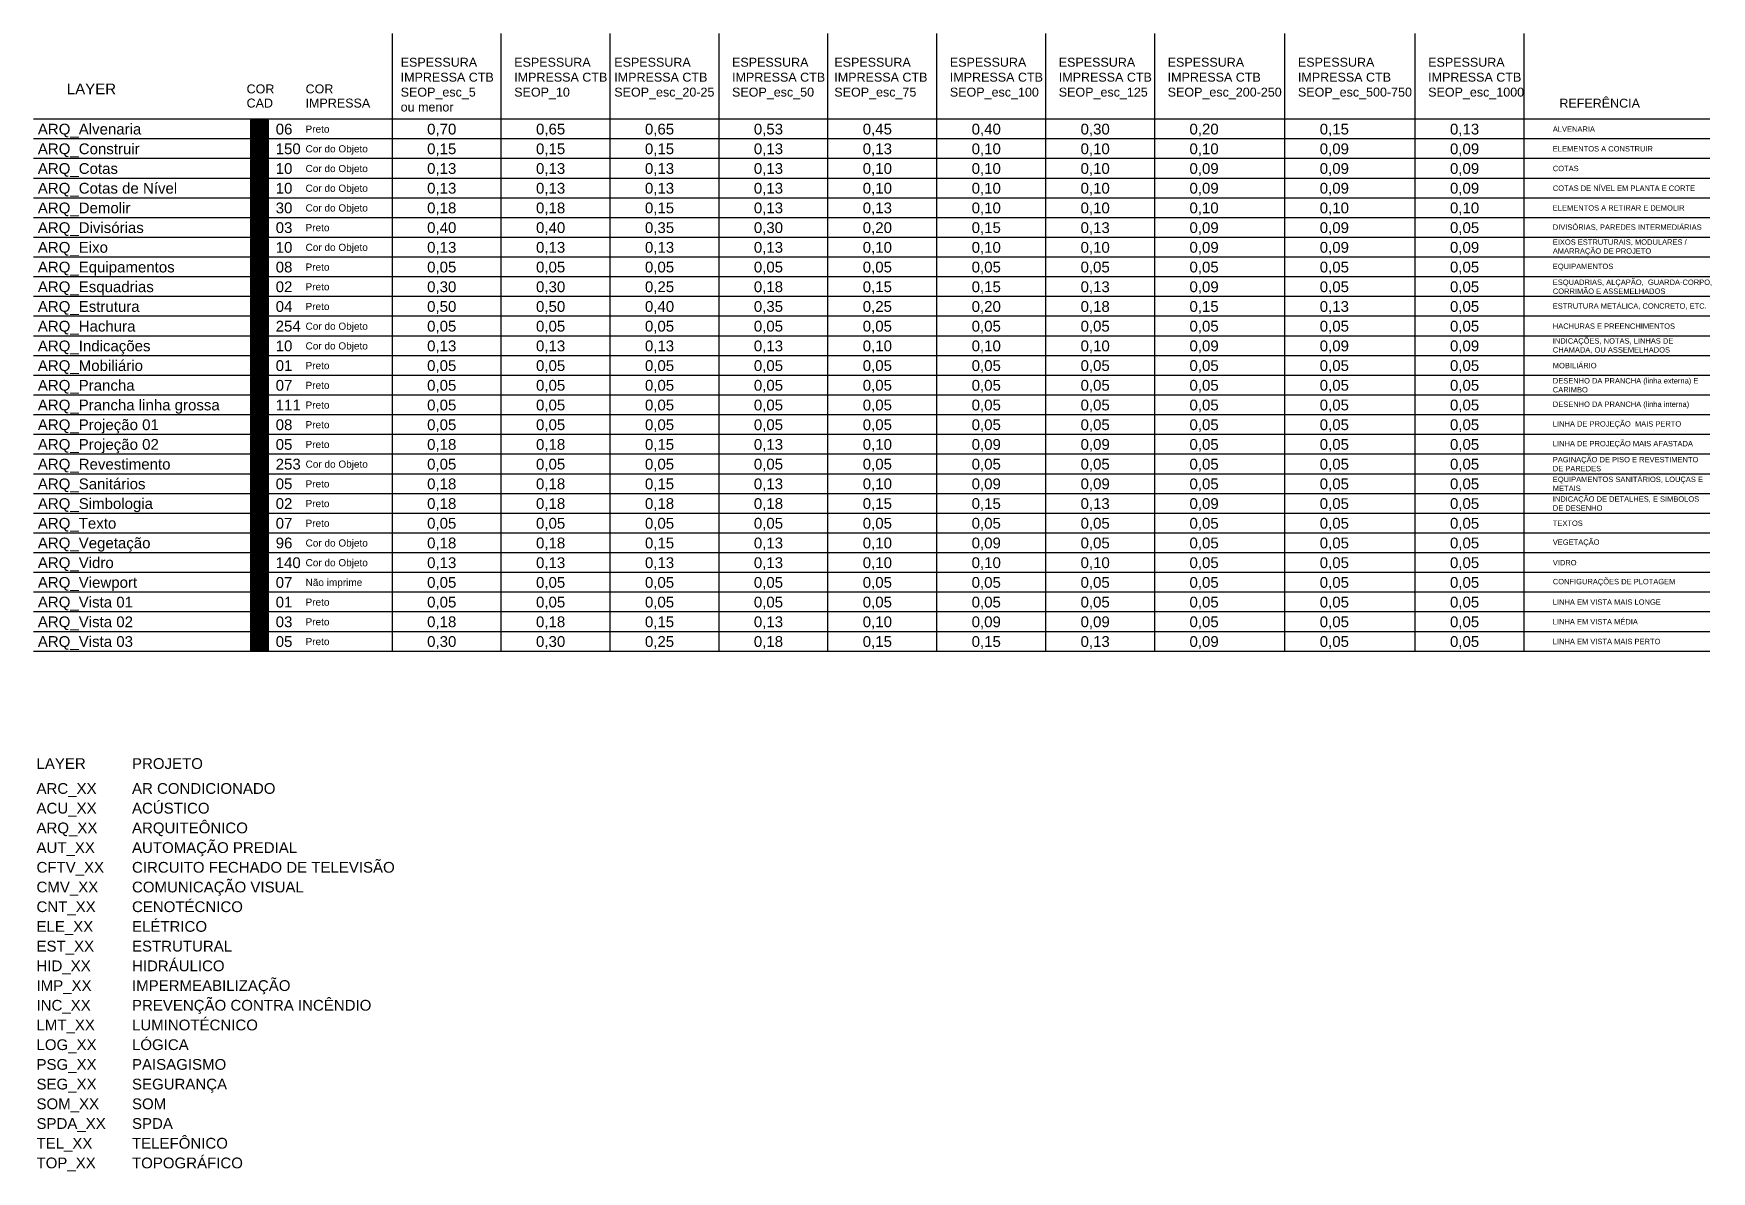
# Model space of a CAD drawing. Header units: millimetres. Extents: x 2839 to 75429, y 16062 to 42710.
# Drawn here: x 36120 to 75429, y 16062 to 42710 of the extents above; entities that cross this region are included whole.
import ezdxf
from ezdxf.enums import TextEntityAlignment as Align

# ---------------------------------------------------------------- set-up
doc = ezdxf.new("R2010")
doc.units = ezdxf.units.MM
for name, pattern in [('DASHDOTX2', [50.8, 25.4, -12.7, 0, -12.7]), ('DASHED', [19.05, 12.7, -6.35]), ('DASHED2', [9.525, 6.35, -3.175])]:
    doc.linetypes.add(name, pattern=pattern)
for name, color, linetype in [('ARQ_Alvenaria', 6, 'Continuous'), ('ARQ_Construir', 150, 'Continuous'), ('ARQ_Cotas', 10, 'Continuous'), ('ARQ_Cotas de Nível', 10, 'Continuous'), ('ARQ_Demolir', 30, 'DASHED'), ('ARQ_Divisórias', 3, 'Continuous'), ('ARQ_Eixo', 10, 'DASHDOTX2'), ('ARQ_Equipamentos', 8, 'Continuous'), ('ARQ_Esquadrias', 3, 'Continuous'), ('ARQ_Estrutura', 4, 'Continuous'), ('ARQ_Hachuras', 254, 'Continuous'), ('ARQ_Indicações', 10, 'Continuous'), ('ARQ_Mobiliário', 1, 'Continuous'), ('ARQ_Prancha 01', 7, 'Continuous'), ('ARQ_Prancha 02', 111, 'Continuous'), ('ARQ_Projeção 01', 1, 'DASHED2'), ('ARQ_Projeção 02', 2, 'DASHED'), ('ARQ_Revestimento', 253, 'Continuous'), ('ARQ_Sanitários', 1, 'Continuous'), ('ARQ_Simbologia', 50, 'Continuous'), ('ARQ_Texto', 7, 'Continuous'), ('ARQ_Vegetação', 96, 'Continuous'), ('ARQ_Vidro', 140, 'Continuous'), ('ARQ_Vista 01', 1, 'Continuous'), ('ARQ_Vista 02', 80, 'Continuous'), ('ARQ_Vista 03', 5, 'Continuous')]:
    doc.layers.add(name, color=color, linetype=linetype)
doc.layers.add('ARQ_Viewport', color=255, linetype='Continuous', plot=False)
doc.styles.add('100', font='arial.ttf', dxfattribs={"height": 31.25})
doc.styles.add('120', font='arial.ttf', dxfattribs={"height": 37.5})
doc.styles.add('60', font='arial.ttf', dxfattribs={"height": 18.75})
doc.styles.add('80', font='arial.ttf', dxfattribs={"height": 25})

msp = doc.modelspace()

# ---------------------------------------------------------------- texts
at = {"layer": 'ARQ_Texto'}
for s, height, style, p in [('LAYER', 251.7654, '120', (36899.366, 41413.736)), ('COR ', 209.8045, '100', (41110.659, 41413.736)), ('COR ', 209.8045, '100', (42492.413, 41413.736)), ('CAD', 209.8045, '100', (41110.659, 41082.388)), ('IMPRESSA', 209.8045, '100', (42492.413, 41082.388)), ('REFERÊNCIA', 209.8045, '100', (71866.473, 41079.255)), ('ARQ_Alvenaria', 251.76545, '120', (36220.356, 40472.825)), ('06', 251.7654, '120', (41792.877, 40472.825)), ('Preto', 167.8436, '80', (42492.413, 40472.825)), ('0,70', 251.7654, '120', (45340.027, 40472.825)), ('0,65', 251.7654, '120', (47891.548, 40472.825)), ('0,65', 251.7654, '120', (50443.07, 40472.825)), ('0,53', 251.7654, '120', (52994.591, 40472.825)), ('0,45', 251.7654, '120', (55546.112, 40472.825)), ('0,40', 251.7654, '120', (58097.633, 40472.825)), ('0,30', 251.7654, '120', (60649.155, 40472.825)), ('0,20', 251.7654, '120', (63200.676, 40472.825)), ('0,15', 251.7654, '120', (66252.197, 40472.825)), ('0,13', 251.7654, '120', (69303.718, 40472.825)), ('ARQ_Construir', 251.76545, '120', (36220.356, 40011.255)), ('150', 251.7654, '120', (41792.877, 40011.255)), ('Cor do Objeto', 167.84363, '80', (42492.413, 40011.255)), ('0,15', 251.7654, '120', (45340.027, 40011.255)), ('0,15', 251.7654, '120', (47891.548, 40011.255)), ('0,15', 251.7654, '120', (50443.07, 40011.255)), ('0,13', 251.7654, '120', (52994.591, 40011.255)), ('0,13', 251.7654, '120', (55546.112, 40011.255)), ('0,10', 251.7654, '120', (58097.633, 40011.255)), ('0,10', 251.7654, '120', (60649.155, 40011.255)), ('0,10', 251.7654, '120', (63200.676, 40011.255)), ('0,09', 251.7654, '120', (66252.197, 40011.255)), ('0,09', 251.7654, '120', (69303.718, 40011.255)), ('ARQ_Cotas', 251.7654, '120', (36220.356, 39549.685)), ('10', 251.7654, '120', (41792.877, 39549.685)), ('Cor do Objeto', 167.84363, '80', (42492.413, 39549.685)), ('0,13', 251.7654, '120', (45340.027, 39549.685)), ('0,13', 251.7654, '120', (47891.548, 39549.685)), ('0,13', 251.7654, '120', (50443.07, 39549.685)), ('0,13', 251.7654, '120', (52994.591, 39549.685)), ('0,10', 251.7654, '120', (55546.112, 39549.685)), ('0,10', 251.7654, '120', (58097.633, 39549.685)), ('0,10', 251.7654, '120', (60649.155, 39549.685)), ('0,09', 251.7654, '120', (63200.676, 39549.685)), ('0,09', 251.7654, '120', (66252.197, 39549.685)), ('0,09', 251.7654, '120', (69303.718, 39549.685)), ('ARQ_Cotas de Nível', 251.76545, '120', (36220.064, 39088.115)), ('10', 251.7654, '120', (41792.877, 39088.115)), ('Cor do Objeto', 167.84363, '80', (42492.413, 39088.115)), ('0,13', 251.7654, '120', (45340.027, 39088.115)), ('0,13', 251.7654, '120', (47891.548, 39088.115)), ('0,13', 251.7654, '120', (50443.07, 39088.115)), ('0,13', 251.7654, '120', (52994.591, 39088.115)), ('0,10', 251.7654, '120', (55546.112, 39088.115)), ('0,10', 251.7654, '120', (58097.633, 39088.115)), ('0,10', 251.7654, '120', (60649.155, 39088.115)), ('0,09', 251.7654, '120', (63200.676, 39088.115)), ('0,09', 251.7654, '120', (66252.197, 39088.115)), ('0,09', 251.7654, '120', (69303.718, 39088.115)), ('ARQ_Demolir', 251.76545, '120', (36220.356, 38626.545)), ('30', 251.7654, '120', (41792.877, 38626.545)), ('Cor do Objeto', 167.84363, '80', (42492.413, 38626.545)), ('0,18', 251.7654, '120', (45340.027, 38626.545)), ('0,18', 251.7654, '120', (47891.548, 38626.545)), ('0,15', 251.7654, '120', (50443.07, 38626.545)), ('0,13', 251.7654, '120', (52994.591, 38626.545)), ('0,13', 251.7654, '120', (55546.112, 38626.545)), ('0,10', 251.7654, '120', (58097.633, 38626.545)), ('0,10', 251.7654, '120', (60649.155, 38626.545)), ('0,10', 251.7654, '120', (63200.676, 38626.545)), ('0,10', 251.7654, '120', (66252.197, 38626.545)), ('0,10', 251.7654, '120', (69303.718, 38626.545)), ('ARQ_Divisórias', 251.76545, '120', (36220.356, 38164.975)), ('03', 251.7654, '120', (41792.877, 38164.975)), ('Preto', 167.8436, '80', (42492.413, 38164.975)), ('0,40', 251.7654, '120', (45340.027, 38164.975)), ('0,40', 251.7654, '120', (47891.548, 38164.975)), ('0,35', 251.7654, '120', (50443.07, 38164.975)), ('0,30', 251.7654, '120', (52994.591, 38164.975)), ('0,20', 251.7654, '120', (55546.112, 38164.975)), ('0,15', 251.7654, '120', (58097.633, 38164.975)), ('0,13', 251.7654, '120', (60649.155, 38164.975)), ('0,09', 251.7654, '120', (63200.676, 38164.975)), ('0,09', 251.7654, '120', (66252.197, 38164.975)), ('0,05', 251.7654, '120', (69303.718, 38164.975)), ('ARQ_Eixo', 251.7654, '120', (36220.356, 37703.405)), ('10', 251.7654, '120', (41792.877, 37703.405)), ('Cor do Objeto', 167.84363, '80', (42492.413, 37703.405)), ('0,13', 251.7654, '120', (45340.027, 37703.405)), ('0,13', 251.7654, '120', (47891.548, 37703.405)), ('0,13', 251.7654, '120', (50443.07, 37703.405)), ('0,13', 251.7654, '120', (52994.591, 37703.405)), ('0,10', 251.7654, '120', (55546.112, 37703.405)), ('0,10', 251.7654, '120', (58097.633, 37703.405)), ('0,10', 251.7654, '120', (60649.155, 37703.405)), ('0,09', 251.7654, '120', (63200.676, 37703.405)), ('0,09', 251.7654, '120', (66252.197, 37703.405)), ('0,09', 251.7654, '120', (69303.718, 37703.405)), ('ARQ_Equipamentos', 251.76545, '120', (36220.356, 37241.835)), ('08', 251.7654, '120', (41792.877, 37241.835)), ('0,05', 251.7654, '120', (45340.027, 37241.835)), ('0,05', 251.7654, '120', (47891.548, 37241.835)), ('0,05', 251.7654, '120', (50443.07, 37241.835)), ('0,05', 251.7654, '120', (52994.591, 37241.835)), ('0,05', 251.7654, '120', (55546.112, 37241.835)), ('0,05', 251.7654, '120', (58097.633, 37241.835)), ('0,05', 251.7654, '120', (60649.155, 37241.835)), ('0,05', 251.7654, '120', (63200.676, 37241.835)), ('0,05', 251.7654, '120', (66252.197, 37241.835)), ('0,05', 251.7654, '120', (69303.718, 37241.835)), ('Preto', 167.8436, '80', (42492.413, 37241.835)), ('ARQ_Esquadrias', 251.76545, '120', (36220.356, 36780.265)), ('02', 251.7654, '120', (41792.877, 36780.265)), ('Preto', 167.8436, '80', (42492.413, 36780.265)), ('0,30', 251.7654, '120', (45340.027, 36780.265)), ('0,30', 251.7654, '120', (47891.548, 36780.265)), ('0,25', 251.7654, '120', (50443.07, 36780.265)), ('0,18', 251.7654, '120', (52994.591, 36780.265)), ('0,15', 251.7654, '120', (55546.112, 36780.265)), ('0,15', 251.7654, '120', (58097.633, 36780.265)), ('0,13', 251.7654, '120', (60649.155, 36780.265)), ('0,09', 251.7654, '120', (63200.676, 36780.265)), ('0,05', 251.7654, '120', (66252.197, 36780.265)), ('0,05', 251.7654, '120', (69303.718, 36780.265)), ('ARQ_Estrutura', 251.76545, '120', (36220.356, 36318.695)), ('04', 251.7654, '120', (41792.877, 36318.695)), ('Preto', 167.8436, '80', (42492.413, 36318.695)), ('0,50', 251.7654, '120', (45340.027, 36318.695)), ('0,50', 251.7654, '120', (47891.548, 36318.695)), ('0,40', 251.7654, '120', (50443.07, 36318.695)), ('0,35', 251.7654, '120', (52994.591, 36318.695)), ('0,25', 251.7654, '120', (55546.112, 36318.695)), ('0,20', 251.7654, '120', (58097.633, 36318.695)), ('0,18', 251.7654, '120', (60649.155, 36318.695)), ('0,15', 251.7654, '120', (63200.676, 36318.695)), ('0,13', 251.7654, '120', (66252.197, 36318.695)), ('0,05', 251.7654, '120', (69303.718, 36318.695)), ('ARQ_Hachura', 251.76545, '120', (36220.356, 35857.125)), ('254', 251.7654, '120', (41792.877, 35857.125)), ('Cor do Objeto', 167.84363, '80', (42492.413, 35857.125)), ('0,05', 251.7654, '120', (45340.027, 35857.125)), ('0,05', 251.7654, '120', (47891.548, 35857.125)), ('0,05', 251.7654, '120', (50443.07, 35857.125)), ('0,05', 251.7654, '120', (52994.591, 35857.125)), ('0,05', 251.7654, '120', (55546.112, 35857.125)), ('0,05', 251.7654, '120', (58097.633, 35857.125)), ('0,05', 251.7654, '120', (60649.155, 35857.125)), ('0,05', 251.7654, '120', (63200.676, 35857.125)), ('0,05', 251.7654, '120', (66252.197, 35857.125)), ('0,05', 251.7654, '120', (69303.718, 35857.125)), ('ARQ_Indicações', 251.76545, '120', (36220.356, 35395.555)), ('10', 251.7654, '120', (41792.877, 35395.555)), ('Cor do Objeto', 167.84363, '80', (42492.413, 35395.555)), ('0,13', 251.7654, '120', (45340.027, 35395.555)), ('0,13', 251.7654, '120', (47891.548, 35395.555)), ('0,13', 251.7654, '120', (50443.07, 35395.555)), ('0,13', 251.7654, '120', (52994.591, 35395.555)), ('0,10', 251.7654, '120', (55546.112, 35395.555)), ('0,10', 251.7654, '120', (58097.633, 35395.555)), ('0,10', 251.7654, '120', (60649.155, 35395.555)), ('0,09', 251.7654, '120', (63200.676, 35395.555)), ('0,09', 251.7654, '120', (66252.197, 35395.555)), ('0,09', 251.7654, '120', (69303.718, 35395.555)), ('ARQ_Mobiliário', 251.76545, '120', (36220.356, 34933.985)), ('01', 251.7654, '120', (41792.877, 34933.985)), ('Preto', 167.8436, '80', (42492.413, 34933.985)), ('0,05', 251.7654, '120', (45340.027, 34933.985)), ('0,05', 251.7654, '120', (47891.548, 34933.985)), ('0,05', 251.7654, '120', (50443.07, 34933.985)), ('0,05', 251.7654, '120', (52994.591, 34933.985)), ('0,05', 251.7654, '120', (55546.112, 34933.985)), ('0,05', 251.7654, '120', (58097.633, 34933.985)), ('0,05', 251.7654, '120', (60649.155, 34933.985)), ('0,05', 251.7654, '120', (63200.676, 34933.985)), ('0,05', 251.7654, '120', (66252.197, 34933.985)), ('0,05', 251.7654, '120', (69303.718, 34933.985)), ('ARQ_Prancha', 251.76545, '120', (36220.356, 34472.415)), ('07', 251.7654, '120', (41792.877, 34472.415)), ('0,05', 251.7654, '120', (45340.027, 34472.415)), ('0,05', 251.7654, '120', (47891.548, 34472.415)), ('0,05', 251.7654, '120', (50443.07, 34472.415)), ('0,05', 251.7654, '120', (52994.591, 34472.415)), ('0,05', 251.7654, '120', (55546.112, 34472.415)), ('0,05', 251.7654, '120', (58097.633, 34472.415)), ('0,05', 251.7654, '120', (60649.155, 34472.415)), ('0,05', 251.7654, '120', (63200.676, 34472.415)), ('0,05', 251.7654, '120', (66252.197, 34472.415)), ('0,05', 251.7654, '120', (69303.718, 34472.415)), ('Preto', 167.8436, '80', (42492.413, 34472.415)), ('ARQ_Prancha linha grossa', 251.76545, '120', (36220.356, 34010.845)), ('111', 251.7654, '120', (41792.877, 34010.845)), ('Preto', 167.8436, '80', (42492.413, 34010.845)), ('0,05', 251.7654, '120', (45340.027, 34010.845)), ('0,05', 251.7654, '120', (47891.548, 34010.845)), ('0,05', 251.7654, '120', (50443.07, 34010.845)), ('0,05', 251.7654, '120', (52994.591, 34010.845)), ('0,05', 251.7654, '120', (55546.112, 34010.845)), ('0,05', 251.7654, '120', (58097.633, 34010.845)), ('0,05', 251.7654, '120', (60649.155, 34010.845)), ('0,05', 251.7654, '120', (63200.676, 34010.845)), ('0,05', 251.7654, '120', (66252.197, 34010.845)), ('0,05', 251.7654, '120', (69303.718, 34010.845)), ('ARQ_Projeção 01', 251.76545, '120', (36220.356, 33549.275)), ('08', 251.7654, '120', (41792.877, 33549.275)), ('Preto', 167.8436, '80', (42492.413, 33549.275)), ('0,05', 251.7654, '120', (45340.027, 33549.275)), ('0,05', 251.7654, '120', (47891.548, 33549.275)), ('0,05', 251.7654, '120', (50443.07, 33549.275)), ('0,05', 251.7654, '120', (52994.591, 33549.275)), ('0,05', 251.7654, '120', (55546.112, 33549.275)), ('0,05', 251.7654, '120', (58097.633, 33549.275)), ('0,05', 251.7654, '120', (60649.155, 33549.275)), ('0,05', 251.7654, '120', (63200.676, 33549.275)), ('0,05', 251.7654, '120', (66252.197, 33549.275)), ('0,05', 251.7654, '120', (69303.718, 33549.275)), ('ARQ_Projeção 02', 251.76545, '120', (36220.356, 33087.705)), ('05', 251.7654, '120', (41792.877, 33087.705)), ('Preto', 167.8436, '80', (42492.413, 33087.705)), ('0,18', 251.7654, '120', (45340.027, 33087.705)), ('0,18', 251.7654, '120', (47891.548, 33087.705)), ('0,15', 251.7654, '120', (50443.07, 33087.705)), ('0,13', 251.7654, '120', (52994.591, 33087.705)), ('0,10', 251.7654, '120', (55546.112, 33087.705)), ('0,09', 251.7654, '120', (58097.633, 33087.705)), ('0,09', 251.7654, '120', (60649.155, 33087.705)), ('0,05', 251.7654, '120', (63200.676, 33087.705)), ('0,05', 251.7654, '120', (66252.197, 33087.705)), ('0,05', 251.7654, '120', (69303.718, 33087.705)), ('ARQ_Revestimento', 251.76545, '120', (36220.356, 32626.135)), ('253', 251.7654, '120', (41792.877, 32626.135)), ('Cor do Objeto', 167.84363, '80', (42492.413, 32626.135)), ('0,05', 251.7654, '120', (45340.027, 32626.135)), ('0,05', 251.7654, '120', (47891.548, 32626.135)), ('0,05', 251.7654, '120', (50443.07, 32626.135)), ('0,05', 251.7654, '120', (52994.591, 32626.135)), ('0,05', 251.7654, '120', (55546.112, 32626.135)), ('0,05', 251.7654, '120', (58097.633, 32626.135)), ('0,05', 251.7654, '120', (60649.155, 32626.135)), ('0,05', 251.7654, '120', (63200.676, 32626.135)), ('0,05', 251.7654, '120', (66252.197, 32626.135)), ('0,05', 251.7654, '120', (69303.718, 32626.135)), ('ARQ_Sanitários', 251.76545, '120', (36220.356, 32164.565)), ('05', 251.7654, '120', (41792.877, 32164.565)), ('Preto', 167.8436, '80', (42492.413, 32164.565)), ('0,18', 251.7654, '120', (45340.027, 32164.565)), ('0,18', 251.7654, '120', (47891.548, 32164.565)), ('0,15', 251.7654, '120', (50443.07, 32164.565)), ('0,13', 251.7654, '120', (52994.591, 32164.565)), ('0,10', 251.7654, '120', (55546.112, 32164.565)), ('0,09', 251.7654, '120', (58097.633, 32164.565)), ('0,09', 251.7654, '120', (60649.155, 32164.565)), ('0,05', 251.7654, '120', (63200.676, 32164.565)), ('0,05', 251.7654, '120', (66252.197, 32164.565)), ('0,05', 251.7654, '120', (69303.718, 32164.565)), ('ARQ_Simbologia', 251.76545, '120', (36220.356, 31702.995)), ('02', 251.7654, '120', (41792.877, 31702.995)), ('Preto', 167.8436, '80', (42492.413, 31702.995)), ('0,18', 251.7654, '120', (45340.027, 31702.995)), ('0,18', 251.7654, '120', (47891.548, 31702.995)), ('0,18', 251.7654, '120', (50443.07, 31702.995)), ('0,18', 251.7654, '120', (52994.591, 31702.995)), ('0,15', 251.7654, '120', (55546.112, 31702.995)), ('0,15', 251.7654, '120', (58097.633, 31702.995)), ('0,13', 251.7654, '120', (60649.155, 31702.995)), ('0,09', 251.7654, '120', (63200.676, 31702.995)), ('0,05', 251.7654, '120', (66252.197, 31702.995)), ('0,05', 251.7654, '120', (69303.718, 31702.995)), ('ARQ_Texto', 251.7654, '120', (36220.356, 31241.425)), ('07', 251.7654, '120', (41792.877, 31241.425)), ('Preto', 167.8436, '80', (42492.413, 31241.425)), ('0,05', 251.7654, '120', (45340.027, 31241.425)), ('0,05', 251.7654, '120', (47891.548, 31241.425)), ('0,05', 251.7654, '120', (50443.07, 31241.425)), ('0,05', 251.7654, '120', (52994.591, 31241.425)), ('0,05', 251.7654, '120', (55546.112, 31241.425)), ('0,05', 251.7654, '120', (58097.633, 31241.425)), ('0,05', 251.7654, '120', (60649.155, 31241.425)), ('0,05', 251.7654, '120', (63200.676, 31241.425)), ('0,05', 251.7654, '120', (66252.197, 31241.425)), ('0,05', 251.7654, '120', (69303.718, 31241.425)), ('ARQ_Vegetação', 251.76545, '120', (36220.356, 30779.855)), ('96', 251.7654, '120', (41792.877, 30779.855)), ('Cor do Objeto', 167.84363, '80', (42492.413, 30779.855)), ('0,18', 251.7654, '120', (45340.027, 30779.855)), ('0,18', 251.7654, '120', (47891.548, 30779.855)), ('0,15', 251.7654, '120', (50443.07, 30779.855)), ('0,13', 251.7654, '120', (52994.591, 30779.855)), ('0,10', 251.7654, '120', (55546.112, 30779.855)), ('0,09', 251.7654, '120', (58097.633, 30779.855)), ('0,05', 251.7654, '120', (60649.155, 30779.855)), ('0,05', 251.7654, '120', (63200.676, 30779.855)), ('0,05', 251.7654, '120', (66252.197, 30779.855)), ('0,05', 251.7654, '120', (69303.718, 30779.855)), ('ARQ_Vidro', 251.7654, '120', (36220.356, 30318.285)), ('140', 251.7654, '120', (41792.877, 30318.285)), ('Cor do Objeto', 167.84363, '80', (42492.413, 30318.285)), ('0,13', 251.7654, '120', (45340.027, 30318.285)), ('0,13', 251.7654, '120', (47891.548, 30318.285)), ('0,13', 251.7654, '120', (50443.07, 30318.285)), ('0,13', 251.7654, '120', (52994.591, 30318.285)), ('0,10', 251.7654, '120', (55546.112, 30318.285)), ('0,10', 251.7654, '120', (58097.633, 30318.285)), ('0,10', 251.7654, '120', (60649.155, 30318.285)), ('0,05', 251.7654, '120', (63200.676, 30318.285)), ('0,05', 251.7654, '120', (66252.197, 30318.285)), ('0,05', 251.7654, '120', (69303.718, 30318.285)), ('ARQ_Viewport', 251.76545, '120', (36220.356, 29856.715)), ('07', 251.7654, '120', (41792.877, 29856.715)), ('Não imprime', 167.84363, '80', (42492.413, 29856.715)), ('0,05', 251.7654, '120', (45340.027, 29856.715)), ('0,05', 251.7654, '120', (47891.548, 29856.715)), ('0,05', 251.7654, '120', (50443.07, 29856.715)), ('0,05', 251.7654, '120', (52994.591, 29856.715)), ('0,05', 251.7654, '120', (55546.112, 29856.715)), ('0,05', 251.7654, '120', (58097.633, 29856.715)), ('0,05', 251.7654, '120', (60649.155, 29856.715)), ('0,05', 251.7654, '120', (63200.676, 29856.715)), ('0,05', 251.7654, '120', (66252.197, 29856.715)), ('0,05', 251.7654, '120', (69303.718, 29856.715)), ('ARQ_Vista 01', 251.76545, '120', (36220.356, 29395.145)), ('01', 251.7654, '120', (41792.877, 29395.145)), ('0,05', 251.7654, '120', (45340.027, 29395.145)), ('0,05', 251.7654, '120', (47891.548, 29395.145)), ('0,05', 251.7654, '120', (50443.07, 29395.145)), ('0,05', 251.7654, '120', (52994.591, 29395.145)), ('0,05', 251.7654, '120', (55546.112, 29395.145)), ('0,05', 251.7654, '120', (58097.633, 29395.145)), ('0,05', 251.7654, '120', (60649.155, 29395.145)), ('0,05', 251.7654, '120', (63200.676, 29395.145)), ('0,05', 251.7654, '120', (66252.197, 29395.145)), ('0,05', 251.7654, '120', (69303.718, 29395.145)), ('Preto', 167.8436, '80', (42492.413, 29395.145)), ('ARQ_Vista 02', 251.76545, '120', (36220.356, 28933.575)), ('03', 251.7654, '120', (41792.877, 28933.575)), ('Preto', 167.8436, '80', (42492.413, 28933.575)), ('0,18', 251.7654, '120', (45340.027, 28933.575)), ('0,18', 251.7654, '120', (47891.548, 28933.575)), ('0,15', 251.7654, '120', (50443.07, 28933.575)), ('0,13', 251.7654, '120', (52994.591, 28933.575)), ('0,10', 251.7654, '120', (55546.112, 28933.575)), ('0,09', 251.7654, '120', (58097.633, 28933.575)), ('0,09', 251.7654, '120', (60649.155, 28933.575)), ('0,05', 251.7654, '120', (63200.676, 28933.575)), ('0,05', 251.7654, '120', (66252.197, 28933.575)), ('0,05', 251.7654, '120', (69303.718, 28933.575)), ('ARQ_Vista 03', 251.76545, '120', (36220.356, 28472.005)), ('05', 251.7654, '120', (41792.877, 28472.005)), ('Preto', 167.8436, '80', (42492.413, 28472.005)), ('0,30', 251.7654, '120', (45340.027, 28472.005)), ('0,30', 251.7654, '120', (47891.548, 28472.005)), ('0,25', 251.7654, '120', (50443.07, 28472.005)), ('0,18', 251.7654, '120', (52994.591, 28472.005)), ('0,15', 251.7654, '120', (55546.112, 28472.005)), ('0,15', 251.7654, '120', (58097.633, 28472.005)), ('0,13', 251.7654, '120', (60649.155, 28472.005)), ('0,09', 251.7654, '120', (63200.676, 28472.005)), ('0,05', 251.7654, '120', (66252.197, 28472.005)), ('0,05', 251.7654, '120', (69303.718, 28472.005)), ('LAYER', 251.7654, '120', (36188.908, 25613.963)), ('PROJETO', 251.7654, '120', (38425.981, 25613.963)), ('ARC_XX', 251.7654, '120', (36188.908, 25030.61)), ('AR CONDICIONADO', 251.76545, '120', (38425.981, 25030.61)), ('ACU_XX', 251.7654, '120', (36188.908, 24569.04)), ('ACÚSTICO', 251.7654, '120', (38425.981, 24569.04)), ('ARQ_XX', 251.7654, '120', (36188.908, 24107.47)), ('ARQUITEÔNICO', 251.76545, '120', (38425.981, 24107.47)), ('AUT_XX', 251.7654, '120', (36188.908, 23645.9)), ('AUTOMAÇÃO PREDIAL', 251.76545, '120', (38425.981, 23645.9)), ('CFTV_XX', 251.7654, '120', (36188.908, 23184.33)), ('CIRCUITO FECHADO DE TELEVISÃO', 251.76545, '120', (38425.981, 23184.33)), ('CMV_XX', 251.7654, '120', (36188.908, 22722.76)), ('COMUNICAÇÃO VISUAL', 251.76545, '120', (38425.981, 22722.76)), ('CENOTÉCNICO', 251.76545, '120', (38425.981, 22261.19)), ('CNT_XX', 251.7654, '120', (36188.908, 22261.19)), ('ELE_XX', 251.7654, '120', (36188.908, 21799.62)), ('ELÉTRICO', 251.7654, '120', (38425.981, 21799.62)), ('EST_XX', 251.7654, '120', (36188.908, 21338.05)), ('ESTRUTURAL', 251.7654, '120', (38425.981, 21338.05)), ('HID_XX', 251.7654, '120', (36188.908, 20876.48)), ('HIDRÁULICO', 251.7654, '120', (38425.981, 20876.48)), ('IMP_XX', 251.7654, '120', (36188.908, 20414.91)), ('IMPERMEABILIZAÇÃO', 251.76545, '120', (38425.981, 20414.91)), ('INC_XX', 251.7654, '120', (36188.908, 19953.34)), ('PREVENÇÃO CONTRA INCÊNDIO', 251.76545, '120', (38425.981, 19953.34)), ('LUMINOTÉCNICO', 251.76545, '120', (38425.981, 19491.77)), ('LMT_XX', 251.7654, '120', (36188.908, 19491.77)), ('LOG_XX', 251.7654, '120', (36188.908, 19030.2)), ('LÓGICA', 251.7654, '120', (38425.981, 19030.2)), ('PSG_XX', 251.7654, '120', (36188.908, 18568.63)), ('PAISAGISMO', 251.7654, '120', (38425.981, 18568.63)), ('SEG_XX', 251.7654, '120', (36188.908, 18107.06)), ('SEGURANÇA', 251.7654, '120', (38425.981, 18107.06)), ('SOM_XX', 251.7654, '120', (36188.908, 17645.49)), ('SOM', 251.7654, '120', (38425.981, 17645.49)), ('SPDA_XX', 251.7654, '120', (36188.908, 17183.92)), ('SPDA', 251.7654, '120', (38425.981, 17183.92)), ('TELEFÔNICO', 251.7654, '120', (38425.981, 16722.35)), ('TEL_XX', 251.7654, '120', (36188.908, 16722.35)), ('TOP_XX', 251.7654, '120', (36188.908, 16260.78)), ('TOPOGRÁFICO', 251.76545, '120', (38425.981, 16260.78))]:
    msp.add_text(s, height=height, dxfattribs=dict(at, style=style)).set_placement(p, align=Align.MIDDLE_LEFT)
for s, insert, char_height, width, attachment_point, style in [('ESPESSURA IMPRESSA CTB\\PSEOP_esc_5 \\Pou menor', (44720.229, 42143.328), 209.80454, 2240.38729, 1, '100'), ('ESPESSURA IMPRESSA CTB\\PSEOP_10', (47380.381, 42143.328), 209.80454, 3048.44172, 1, '100'), ('ESPESSURA IMPRESSA CTB\\PSEOP_esc_20-25', (49724.759, 42143.328), 209.80454, 3048.44172, 1, '100'), ('ESPESSURA IMPRESSA CTB\\PSEOP_esc_50', (52483.424, 42143.328), 209.80454, 3048.44172, 1, '100'), ('ESPESSURA IMPRESSA CTB\\PSEOP_esc_75', (54880.061, 42143.328), 209.80454, 3048.44172, 1, '100'), ('ESPESSURA IMPRESSA CTB\\PSEOP_esc_100', (57586.466, 42143.328), 209.80454, 3048.44172, 1, '100'), ('ESPESSURA IMPRESSA CTB\\PSEOP_esc_125', (60137.988, 42143.328), 209.80454, 3048.44172, 1, '100'), ('ESPESSURA IMPRESSA CTB\\PSEOP_esc_200-250', (62689.509, 42143.328), 209.80454, 3048.44172, 1, '100'), ('ESPESSURA IMPRESSA CTB\\PSEOP_esc_500-750', (65741.03, 42143.328), 209.80454, 3048.44172, 1, '100'), ('ESPESSURA IMPRESSA CTB\\PSEOP_esc_1000', (68792.551, 42143.328), 209.80454, 3048.44172, 1, '100'), ('ALVENARIA', (71712.593, 40472.825), 125.8827, 2679.47771, 4, '60'), ('ELEMENTOS A CONSTRUIR', (71712.593, 40011.255), 125.88272, 2987.66799, 4, '60'), ('COTAS', (71712.593, 39549.685), 125.8827, 2679.47771, 4, '60'), ('COTAS DE NÍVEL EM PLANTA E CORTE', (71712.593, 39088.115), 125.88272, 3677.06446, 4, '60'), ('ELEMENTOS A RETIRAR E DEMOLIR', (71712.593, 38626.545), 125.88272, 3677.06446, 4, '60'), ('DIVISÓRIAS, PAREDES INTERMEDIÁRIAS', (71712.593, 38164.975), 125.88272, 3677.06446, 4, '60'), ('EIXOS ESTRUTURAIS, MODULARES / AMARRAÇÃO DE PROJETO', (71712.593, 37703.405), 125.88272, 3677.06446, 4, '60'), ('ESQUADRIAS, ALÇAPÃO,  GUARDA-CORPO, CORRIMÃO E ASSEMELHADOS', (71712.593, 36780.265), 125.88272, 3797.82629, 4, '60'), ('EQUIPAMENTOS', (71712.593, 37241.835), 125.88272, 3677.06446, 4, '60'), ('ESTRUTURA METÁLICA, CONCRETO, ETC.', (71712.593, 36318.695), 125.88272, 3677.06446, 4, '60'), ('HACHURAS E PREENCHIMENTOS', (71712.593, 35857.125), 125.88272, 3677.06446, 4, '60'), ('INDICAÇÕES, NOTAS, LINHAS DE CHAMADA, OU ASSEMELHADOS', (71712.593, 35395.555), 125.88272, 3677.06446, 4, '60'), ('MOBILIÁRIO', (71712.593, 34933.985), 125.8827, 2679.47771, 4, '60'), ('DESENHO DA PRANCHA (linha externa) E CARIMBO', (71712.593, 34472.415), 125.88272, 3677.06446, 4, '60'), ('DESENHO DA PRANCHA (linha interna)', (71712.593, 34010.845), 125.88272, 3677.06446, 4, '60'), ('LINHA DE PROJEÇÃO  MAIS PERTO', (71712.593, 33549.275), 125.88272, 3292.24604, 4, '60'), ('LINHA DE PROJEÇÃO MAIS AFASTADA ', (71712.593, 33087.705), 125.88272, 3459.36478, 4, '60'), ('PAGINAÇÃO DE PISO E REVESTIMENTO DE PAREDES', (71712.593, 32626.135), 125.88272, 3665.29791, 4, '60'), ('EQUIPAMENTOS SANITÁRIOS, LOUÇAS E METAIS', (71712.593, 32164.565), 125.88272, 3677.06446, 4, '60'), ('INDICAÇÃO DE DETALHES, E SIMBOLOS DE DESENHO', (71712.593, 31702.995), 125.88272, 3677.06446, 4, '60'), ('TEXTOS', (71712.593, 31241.425), 125.8827, 2679.47771, 4, '60'), ('VEGETAÇÃO', (71712.593, 30779.855), 125.8827, 2679.47771, 4, '60'), ('VIDRO', (71712.593, 30318.285), 125.8827, 3208.5146, 4, '60'), ('CONFIGURAÇÕES DE PLOTAGEM', (71712.593, 29856.715), 125.88272, 3208.5146, 4, '60'), ('LINHA EM VISTA MAIS LONGE', (71712.593, 29395.145), 125.88272, 2679.47771, 4, '60'), ('LINHA EM VISTA MÉDIA', (71712.593, 28933.575), 125.88272, 2679.47771, 4, '60'), ('LINHA EM VISTA MAIS PERTO', (71712.593, 28472.005), 125.88272, 2679.47771, 4, '60')]:
    msp.add_mtext(s, dxfattribs=dict(at, insert=insert, char_height=char_height, width=width, attachment_point=attachment_point, style=style))

# ---------------------------------------------------------------- hatches: boundary and pattern name
at = {"layer": 'ARQ_Alvenaria'}
msp.add_hatch(color=256, dxfattribs=at).paths.add_polyline_path([(41625.033, 40682.629), (41205.424, 40682.629), (41205.424, 40263.02), (41625.033, 40263.02)])
at = {"layer": 'ARQ_Construir'}
msp.add_hatch(color=256, dxfattribs=at).paths.add_polyline_path([(41625.033, 40221.059), (41205.424, 40221.059), (41205.424, 39801.45), (41625.033, 39801.45)])
at = {"layer": 'ARQ_Cotas'}
msp.add_hatch(color=256, dxfattribs=at).paths.add_polyline_path([(41625.033, 39759.489), (41205.424, 39759.489), (41205.424, 39339.88), (41625.033, 39339.88)])
at = {"layer": 'ARQ_Cotas de Nível'}
msp.add_hatch(color=256, dxfattribs=at).paths.add_polyline_path([(41625.033, 39297.919), (41205.424, 39297.919), (41205.424, 38878.31), (41625.033, 38878.31)])
at = {"layer": 'ARQ_Demolir'}
msp.add_hatch(color=256, dxfattribs=at).paths.add_polyline_path([(41625.033, 38836.349), (41205.424, 38836.349), (41205.424, 38416.74), (41625.033, 38416.74)])
at = {"layer": 'ARQ_Divisórias'}
msp.add_hatch(color=256, dxfattribs=at).paths.add_polyline_path([(41625.033, 38374.779), (41205.424, 38374.779), (41205.424, 37955.17), (41625.033, 37955.17)])
at = {"layer": 'ARQ_Eixo'}
msp.add_hatch(color=256, dxfattribs=at).paths.add_polyline_path([(41625.033, 37913.209), (41205.424, 37913.209), (41205.424, 37493.6), (41625.033, 37493.6)])
at = {"layer": 'ARQ_Equipamentos'}
msp.add_hatch(color=256, dxfattribs=at).paths.add_polyline_path([(41625.033, 37451.639), (41205.424, 37451.639), (41205.424, 37032.03), (41625.033, 37032.03)])
at = {"layer": 'ARQ_Esquadrias'}
msp.add_hatch(color=256, dxfattribs=at).paths.add_polyline_path([(41625.033, 36990.069), (41205.424, 36990.069), (41205.424, 36570.46), (41625.033, 36570.46)])
at = {"layer": 'ARQ_Estrutura'}
msp.add_hatch(color=256, dxfattribs=at).paths.add_polyline_path([(41625.033, 36528.499), (41205.424, 36528.499), (41205.424, 36108.89), (41625.033, 36108.89)])
at = {"layer": 'ARQ_Hachuras'}
msp.add_hatch(color=256, dxfattribs=at).paths.add_polyline_path([(41625.033, 36066.929), (41205.424, 36066.929), (41205.424, 35647.32), (41625.033, 35647.32)])
at = {"layer": 'ARQ_Indicações'}
msp.add_hatch(color=256, dxfattribs=at).paths.add_polyline_path([(41625.033, 35605.36), (41205.424, 35605.36), (41205.424, 35185.75), (41625.033, 35185.75)])
at = {"layer": 'ARQ_Mobiliário'}
msp.add_hatch(color=256, dxfattribs=at).paths.add_polyline_path([(41625.033, 35143.79), (41205.424, 35143.79), (41205.424, 34724.18), (41625.033, 34724.18)])
at = {"layer": 'ARQ_Prancha 01'}
msp.add_hatch(color=256, dxfattribs=at).paths.add_polyline_path([(41625.033, 34682.22), (41205.424, 34682.22), (41205.424, 34262.61), (41625.033, 34262.61)])
at = {"layer": 'ARQ_Prancha 02'}
msp.add_hatch(color=256, dxfattribs=at).paths.add_polyline_path([(41625.033, 34220.65), (41205.424, 34220.65), (41205.424, 33801.04), (41625.033, 33801.04)])
at = {"layer": 'ARQ_Projeção 01'}
msp.add_hatch(color=256, dxfattribs=at).paths.add_polyline_path([(41625.033, 33759.08), (41205.424, 33759.08), (41205.424, 33339.47), (41625.033, 33339.47)])
at = {"layer": 'ARQ_Projeção 02'}
msp.add_hatch(color=256, dxfattribs=at).paths.add_polyline_path([(41625.033, 33297.51), (41205.424, 33297.51), (41205.424, 32877.9), (41625.033, 32877.9)])
at = {"layer": 'ARQ_Revestimento'}
msp.add_hatch(color=256, dxfattribs=at).paths.add_polyline_path([(41625.033, 32835.94), (41205.424, 32835.94), (41205.424, 32416.33), (41625.033, 32416.33)])
at = {"layer": 'ARQ_Sanitários'}
msp.add_hatch(color=256, dxfattribs=at).paths.add_polyline_path([(41625.033, 32374.37), (41205.424, 32374.37), (41205.424, 31954.761), (41625.033, 31954.761)])
at = {"layer": 'ARQ_Simbologia'}
msp.add_hatch(color=256, dxfattribs=at).paths.add_polyline_path([(41625.033, 31912.8), (41205.424, 31912.8), (41205.424, 31493.191), (41625.033, 31493.191)])
at = {"layer": 'ARQ_Texto'}
msp.add_hatch(color=256, dxfattribs=at).paths.add_polyline_path([(41625.033, 31451.23), (41205.424, 31451.23), (41205.424, 31031.621), (41625.033, 31031.621)])
at = {"layer": 'ARQ_Vegetação'}
msp.add_hatch(color=256, dxfattribs=at).paths.add_polyline_path([(41625.033, 30989.66), (41205.424, 30989.66), (41205.424, 30570.051), (41625.033, 30570.051)])
at = {"layer": 'ARQ_Vidro'}
msp.add_hatch(color=256, dxfattribs=at).paths.add_polyline_path([(41625.033, 30528.09), (41205.424, 30528.09), (41205.424, 30108.481), (41625.033, 30108.481)])
at = {"layer": 'ARQ_Viewport'}
msp.add_hatch(color=256, dxfattribs=at).paths.add_polyline_path([(41625.033, 30066.52), (41205.424, 30066.52), (41205.424, 29646.911), (41625.033, 29646.911)])
at = {"layer": 'ARQ_Vista 01'}
msp.add_hatch(color=256, dxfattribs=at).paths.add_polyline_path([(41625.033, 29604.95), (41205.424, 29604.95), (41205.424, 29185.341), (41625.033, 29185.341)])
at = {"layer": 'ARQ_Vista 02'}
msp.add_hatch(color=256, dxfattribs=at).paths.add_polyline_path([(41625.033, 29143.38), (41205.424, 29143.38), (41205.424, 28723.771), (41625.033, 28723.771)])
at = {"layer": 'ARQ_Vista 03'}
msp.add_hatch(color=256, dxfattribs=at).paths.add_polyline_path([(41625.033, 28681.81), (41205.424, 28681.81), (41205.424, 28262.201), (41625.033, 28262.201)])

# ---------------------------------------------------------------- linework, layer by layer
for p, q in [((44517.726, 42709.889), (44517.726, 29164.36)), ((47069.247, 42709.889), (47069.247, 29164.36)), ((49620.769, 42709.889), (49620.769, 29164.36)), ((52172.29, 42709.889), (52172.29, 29164.36)), ((54723.811, 42709.889), (54723.811, 29164.36)), ((57275.332, 42709.889), (57275.332, 29164.36)), ((59826.854, 42709.889), (59826.854, 29164.36)), ((62378.375, 42709.889), (62378.375, 29164.36)), ((65429.896, 42709.889), (65429.896, 29164.36)), ((68481.417, 42709.889), (68481.417, 28241.22)), ((71032.939, 42709.889), (71032.939, 28241.22)), ((44517.726, 42248.319), (44517.726, 28241.22)), ((47069.247, 42248.319), (47069.247, 28241.22)), ((49620.769, 42248.319), (49620.769, 28241.22)), ((52172.29, 42248.319), (52172.29, 28241.22)), ((54723.811, 42248.319), (54723.811, 28241.22)), ((57275.332, 42248.319), (57275.332, 28241.22)), ((59826.854, 42248.319), (59826.854, 28241.22)), ((62378.375, 42248.319), (62378.375, 28241.22)), ((65429.896, 42248.319), (65429.896, 28241.22)), ((75389.657, 40242.04), (36119.764, 40242.04)), ((75389.657, 39780.47), (36119.764, 39780.47)), ((75389.657, 39318.9), (36119.764, 39318.9)), ((75389.657, 38857.33), (36119.764, 38857.33)), ((75389.657, 38395.76), (36119.764, 38395.76)), ((75389.657, 37934.19), (36119.764, 37934.19)), ((75389.657, 37472.62), (36119.764, 37472.62)), ((75389.657, 37011.05), (36119.764, 37011.05)), ((75389.657, 36549.48), (36119.764, 36549.48)), ((75389.657, 36087.91), (36119.764, 36087.91)), ((75389.657, 35626.34), (36119.764, 35626.34)), ((75389.657, 35164.77), (36119.764, 35164.77)), ((75389.657, 34703.2), (36119.764, 34703.2)), ((75389.657, 34241.63), (36119.764, 34241.63)), ((75389.657, 33780.06), (36119.764, 33780.06)), ((75389.657, 33318.49), (36119.764, 33318.49)), ((75389.657, 32856.92), (36119.764, 32856.92)), ((75389.657, 32395.35), (36119.764, 32395.35)), ((75389.657, 31933.78), (36119.764, 31933.78)), ((75389.657, 31472.21), (36119.764, 31472.21)), ((75389.657, 31010.64), (36119.764, 31010.64)), ((75389.657, 30549.07), (36119.764, 30549.07)), ((75389.657, 30087.5), (36119.764, 30087.5)), ((75389.657, 29625.93), (36119.764, 29625.93)), ((75389.657, 29164.36), (36119.764, 29164.36)), ((75389.657, 28702.79), (36119.764, 28702.79)), ((75389.657, 28241.22), (36119.764, 28241.22))]:
    msp.add_line(p, q)
for points in [[(41205.424, 40263.02), (41625.033, 40263.02), (41625.033, 40682.629), (41205.424, 40682.629), (41205.424, 40263.02)], [(41205.424, 39801.45), (41625.033, 39801.45), (41625.033, 40221.059), (41205.424, 40221.059), (41205.424, 39801.45)], [(41205.424, 39339.88), (41625.033, 39339.88), (41625.033, 39759.489), (41205.424, 39759.489), (41205.424, 39339.88)], [(41205.424, 38878.31), (41625.033, 38878.31), (41625.033, 39297.919), (41205.424, 39297.919), (41205.424, 38878.31)], [(41205.424, 38416.74), (41625.033, 38416.74), (41625.033, 38836.349), (41205.424, 38836.349), (41205.424, 38416.74)], [(41205.424, 37955.17), (41625.033, 37955.17), (41625.033, 38374.779), (41205.424, 38374.779), (41205.424, 37955.17)], [(41205.424, 37955.17), (41625.033, 37955.17), (41625.033, 38374.779), (41205.424, 38374.779), (41205.424, 37955.17)], [(41205.424, 37955.17), (41625.033, 37955.17), (41625.033, 38374.779), (41205.424, 38374.779), (41205.424, 37955.17)], [(41205.424, 37493.6), (41625.033, 37493.6), (41625.033, 37913.209), (41205.424, 37913.209), (41205.424, 37493.6)], [(41205.424, 37493.6), (41625.033, 37493.6), (41625.033, 37913.209), (41205.424, 37913.209), (41205.424, 37493.6)], [(41205.424, 37493.6), (41625.033, 37493.6), (41625.033, 37913.209), (41205.424, 37913.209), (41205.424, 37493.6)], [(41205.424, 37032.03), (41625.033, 37032.03), (41625.033, 37451.639), (41205.424, 37451.639), (41205.424, 37032.03)], [(41205.424, 36570.46), (41625.033, 36570.46), (41625.033, 36990.069), (41205.424, 36990.069), (41205.424, 36570.46)], [(41205.424, 36108.89), (41625.033, 36108.89), (41625.033, 36528.499), (41205.424, 36528.499), (41205.424, 36108.89)], [(41205.424, 35647.32), (41625.033, 35647.32), (41625.033, 36066.929), (41205.424, 36066.929), (41205.424, 35647.32)], [(41205.424, 35185.75), (41625.033, 35185.75), (41625.033, 35605.36), (41205.424, 35605.36), (41205.424, 35185.75)], [(41205.424, 34724.18), (41625.033, 34724.18), (41625.033, 35143.79), (41205.424, 35143.79), (41205.424, 34724.18)], [(41205.424, 34262.61), (41625.033, 34262.61), (41625.033, 34682.22), (41205.424, 34682.22), (41205.424, 34262.61)], [(41205.424, 33801.04), (41625.033, 33801.04), (41625.033, 34220.65), (41205.424, 34220.65), (41205.424, 33801.04)], [(41205.424, 33339.47), (41625.033, 33339.47), (41625.033, 33759.08), (41205.424, 33759.08), (41205.424, 33339.47)], [(41205.424, 32877.9), (41625.033, 32877.9), (41625.033, 33297.51), (41205.424, 33297.51), (41205.424, 32877.9)], [(41205.424, 32416.33), (41625.033, 32416.33), (41625.033, 32835.94), (41205.424, 32835.94), (41205.424, 32416.33)], [(41205.424, 32416.33), (41625.033, 32416.33), (41625.033, 32835.94), (41205.424, 32835.94), (41205.424, 32416.33)], [(41205.424, 32416.33), (41625.033, 32416.33), (41625.033, 32835.94), (41205.424, 32835.94), (41205.424, 32416.33)], [(41205.424, 31954.761), (41625.033, 31954.761), (41625.033, 32374.37), (41205.424, 32374.37), (41205.424, 31954.761)], [(41205.424, 31493.191), (41625.033, 31493.191), (41625.033, 31912.8), (41205.424, 31912.8), (41205.424, 31493.191)], [(41205.424, 31493.191), (41625.033, 31493.191), (41625.033, 31912.8), (41205.424, 31912.8), (41205.424, 31493.191)], [(41205.424, 31493.191), (41625.033, 31493.191), (41625.033, 31912.8), (41205.424, 31912.8), (41205.424, 31493.191)], [(41205.424, 31031.621), (41625.033, 31031.621), (41625.033, 31451.23), (41205.424, 31451.23), (41205.424, 31031.621)], [(41205.424, 30570.051), (41625.033, 30570.051), (41625.033, 30989.66), (41205.424, 30989.66), (41205.424, 30570.051)], [(41205.424, 30108.481), (41625.033, 30108.481), (41625.033, 30528.09), (41205.424, 30528.09), (41205.424, 30108.481)], [(41205.424, 29646.911), (41625.033, 29646.911), (41625.033, 30066.52), (41205.424, 30066.52), (41205.424, 29646.911)], [(41205.424, 29185.341), (41625.033, 29185.341), (41625.033, 29604.95), (41205.424, 29604.95), (41205.424, 29185.341)], [(41205.424, 28723.771), (41625.033, 28723.771), (41625.033, 29143.38), (41205.424, 29143.38), (41205.424, 28723.771)], [(41205.424, 28262.201), (41625.033, 28262.201), (41625.033, 28681.81), (41205.424, 28681.81), (41205.424, 28262.201)]]:
    msp.add_lwpolyline(points)
at = {"layer": 'ARQ_Texto'}
msp.add_line((75389.657, 40703.61), (36119.764, 40703.61), dxfattribs=at)

msp.set_redraw_order([(e.dxf.handle, doc.entitydb.next_handle()) for e in msp.query("TEXT MTEXT ATTDEF DIMENSION ARC_DIMENSION")])  # texts and dimensions are drawn at this point

doc.saveas('drawing.dxf')
